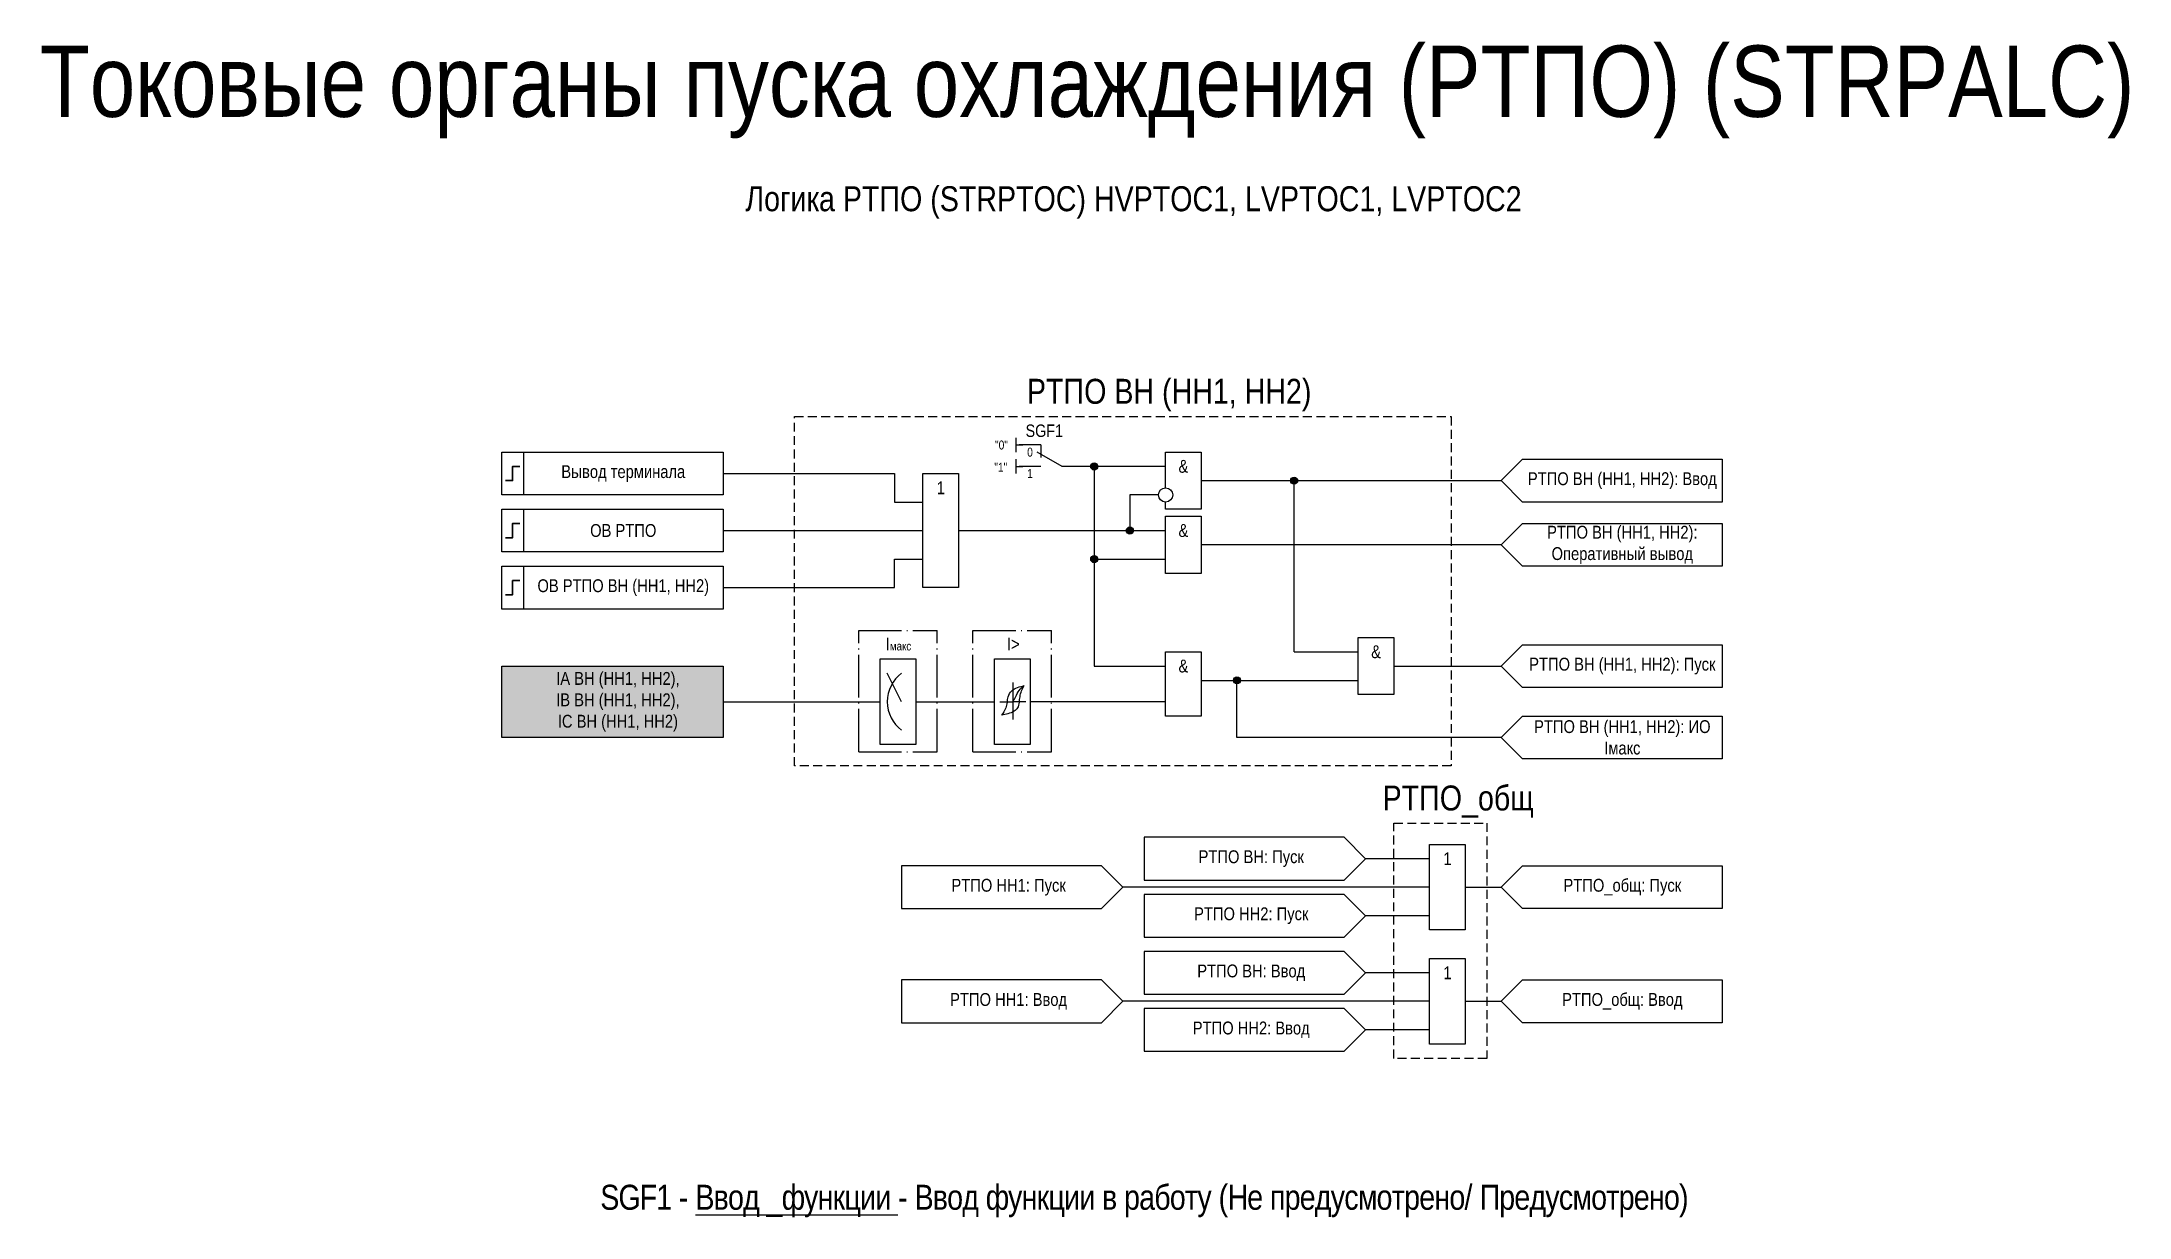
# Model space of a CAD drawing. Header units: millimetres. Extents: x -908 to 815, y -37 to 231.
# Drawn here: x 522.5 to 815, y -37.3 to 127.5 of the extents above; entities that cross this region are included whole.
import ezdxf
from ezdxf.enums import TextEntityAlignment as Align

# ---------------------------------------------------------------- set-up
doc = ezdxf.new("R2010")
doc.units = ezdxf.units.MM
doc.linetypes.add('ACAD_ISO04W100', pattern=[30, 24, -3, 0, -3])
doc.linetypes.add('штриховая2', pattern=[0.375, 0.25, -0.125])
doc.layers.add('Основная', color=7, linetype='Continuous')
doc.styles.add('1.8_Gost_RD', font='ARIALN.TTF', dxfattribs={"height": 1.8})
doc.styles.add('2.5_Gost_RD', font='ARIALN.TTF', dxfattribs={"height": 2.5})
doc.styles.add('3.5_Gost_RD', font='ARIALN.TTF', dxfattribs={"height": 3.5})
doc.styles.add('Вывод', font='ARIALN.TTF', dxfattribs={"height": 2.5})
doc.styles.add('Компонент', font='ARIALN.TTF', dxfattribs={"height": 3.5})

msp = doc.modelspace()

# ---------------------------------------------------------------- texts
at = {"color": 3, "ltscale": 100, "insert": (669, 120.5), "char_height": 10, "width": 318.1655, "attachment_point": 5, "style": '3.5_Gost_RD'}
msp.add_mtext('Токовые органы пуска охлаждения (РТПО) (STRPALC)', dxfattribs=at)
at = {"color": 30, "ltscale": 100, "char_height": 3.5, "attachment_point": 5, "style": '3.5_Gost_RD'}
for s, insert, width in [('Логика РТПО (STRPTOC) {\\C6;HVPTOC1, LVPTOC1, LVPTOC2}', (675.5, 105), 145), ('{\\T0.95;SGF1 - \\LВвод _функции\\l - Ввод функции в работу (Не предусмотрено/ Предусмотрено)}', (677, -35), 165)]:
    msp.add_mtext(s, dxfattribs=dict(at, insert=insert, width=width))
at = {"color": 251, "ltscale": 100, "true_color": 0x58595b, "char_height": 3.5, "width": 113, "attachment_point": 5, "style": '3.5_Gost_RD'}
for s, insert in [('РТПО ВН (НН1, НН2)', (680.5, 78)), ('РТПО_общ', (721, 21))]:
    msp.add_mtext(s, dxfattribs=dict(at, insert=insert))
at = {"ltscale": 100, "char_height": 1.8, "attachment_point": 5, "style": '2.5_Gost_RD'}
for s, insert, width in [('Вывод терминала', (604, 67), 28), ('&', (682.5, 68), 5), ('1', (648.5, 65), 5), ('РТПО ВН (НН1, НН2): Ввод', (744, 66), 28), ('ОВ РТПО', (604, 59), 28), ('&', (682.5, 59), 5), ('РТПО ВН (НН1, НН2): Оперативный вывод', (744, 57), 28), ('ОВ РТПО ВН (НН1, НН2)', (604, 51), 28), ('&', (709.5, 42), 5), ('РТПО ВН (НН1, НН2): Пуск', (744, 40), 28), ('IA ВН (НН1, НН2), \\PIB ВН (НН1, НН2), \\PIC ВН (НН1, НН2)', (603.25, 35), 32.5), ('&', (682.5, 40), 5), ('РТПО ВН (НН1, НН2): ИО Iмакс', (744, 30), 28), ('РТПО ВН: Пуск', (692, 13), 28), ('1', (719.5, 13), 5), ('РТПО НН1: Пуск', (658, 9), 28), ('РТПО_общ: Пуск', (744, 9), 28), ('РТПО НН2: Пуск', (692, 5), 28), ('РТПО ВН: Ввод', (692, -3), 28), ('1', (719.5, -3), 5), ('РТПО НН1: Ввод', (658, -7), 28), ('РТПО_общ: Ввод', (744, -7), 28), ('РТПО НН2: Ввод', (692, -11), 28)]:
    msp.add_mtext(s, dxfattribs=dict(at, insert=insert, width=width))
at = {"ltscale": 100, "insert": (656, 68.5), "char_height": 1.25, "attachment_point": 1, "style": '3.5_Gost_RD'}
msp.add_mtext_dynamic_manual_height_columns('"1"', width=2, gutter_width=17.5, heights=[0], dxfattribs=at)
at = {"color": 7, "ltscale": 100, "char_height": 1.8, "attachment_point": 1, "style": '1.8_Gost_RD'}
for s, insert in [('\\pi2.7859;I{\\H0.66667x;макс}', (638, 44)), ('\\pi4.7676;I>', (653, 44))]:
    msp.add_mtext_dynamic_manual_height_columns(s, width=11, gutter_width=17.5, heights=[0], dxfattribs=dict(at, insert=insert))

# ---------------------------------------------------------------- blocks, each defined once
blk = doc.blocks.new('*U79')
at = {"layer": 'Основная', "ltscale": 0.35}
blk.add_line((6, 6), (6, 2.5), dxfattribs=at)
at = {"layer": 'Основная', "color": 0}
blk.add_line((0, 0), (7, 4), dxfattribs=at)
blk = doc.blocks.new('*U81')
at = {"layer": 'Основная', "color": 0}
for p, q in [((-3, 6), (-9, 6)), ((-3, 0), (-9, 0)), ((9, 0), (3, 0))]:
    blk.add_line(p, q, dxfattribs=at)
at = {"layer": 'Основная', "ltscale": 0.25, "xscale": -1}
blk.add_blockref('*U79', (3, 0), dxfattribs=at)
at = {"layer": 'Основная'}
for tag, height, style, p in [('ОУ', 3.5, 'Компонент', (-2, 10)), ('В1', 2.5, 'Вывод', (-14, 6)), ('В2', 2.5, 'Вывод', (-6, 4)), ('В3', 2.5, 'Вывод', (-6, -2))]:
    blk.add_attdef(tag, text='', height=height, dxfattribs=dict(at, style=style)).set_placement(p, align=Align.MIDDLE_CENTER)
blk = doc.blocks.new('Точка')
at = {"ltscale": 100}
h = blk.add_hatch(color=256, dxfattribs=at)
h.dxf.hatch_style = 1
edge = h.paths.add_edge_path()
edge.add_arc((0, 0), 0.5, 0, 360)
blk.add_circle((0, 0), 0.5, dxfattribs=at)
blk = doc.blocks.new('*U70')
at = {"layer": 'Основная', "linetype": 'ACAD_ISO04W100', "ltscale": 0.25}
for p, q in [((0, 0), (11, 0)), ((0, -17), (0, 0)), ((11, -17), (11, 0)), ((0, -17), (11, -17))]:
    blk.add_line(p, q, dxfattribs=at)
at = {"layer": 'Основная', "style": 'Компонент'}
blk.add_attdef('ОУ', text='', height=3.5, dxfattribs=at).set_placement((11, 0), align=Align.MIDDLE_CENTER)

# ---------------------------------------------------------------- hatches: boundary and pattern name
at = {"ltscale": 100, "true_color": 0x6bffb3}
h = msp.add_hatch(color=111, dxfattribs=at)
h.dxf.hatch_style = 1
h.paths.add_polyline_path([(587, 40), (618, 40), (618, 30), (587, 30)])

# ---------------------------------------------------------------- linework, layer by layer
at = {"ltscale": 100}
for p, q in [((659, 72), (659, 70)), ((659, 71), (660, 71)), ((659, 69), (659, 67)), ((659, 68), (660, 68)), ((680, 68), (668, 68)), ((670, 68), (670, 55)), ((730, 69), (727, 66)), ((730, 69), (758, 69)), ((758, 69), (758, 63)), ((685, 66), (727, 66)), ((698, 42), (698, 66)), ((727, 66), (730, 63)), ((675, 64), (675, 59)), ((679, 64), (675, 64)), ((758, 63), (730, 63)), ((618, 59), (646, 59)), ((651, 59), (680, 59)), ((730, 60), (727, 57)), ((730, 60), (758, 60)), ((758, 60), (758, 54)), ((727, 57), (685, 57)), ((727, 57), (730, 54)), ((670, 55), (680, 55)), ((670, 55), (670, 40)), ((758, 54), (730, 54)), ((640, 39.5), (640, 41)), ((640, 41), (645, 41)), ((645, 41), (645, 35)), ((656, 39.5), (656, 41)), ((656, 41), (661, 41)), ((661, 41), (661, 35)), ((698, 42), (707, 42)), ((730, 43), (727, 40)), ((730, 43), (758, 43)), ((640, 32), (640, 40)), ((656, 32), (656, 40)), ((670, 40), (680, 40)), ((712, 40), (727, 40)), ((727, 40), (730, 37)), ((685, 38), (707, 38)), ((690, 30), (690, 38)), ((618, 35), (640, 35)), ((645, 35), (645, 29)), ((661, 35), (661, 29)), ((680, 35), (661, 35)), ((730, 33), (727, 30)), ((730, 33), (758, 33)), ((640, 29), (640, 32)), ((656, 29), (656, 32)), ((727, 30), (690, 30)), ((727, 30), (730, 27)), ((645, 29), (640, 29)), ((661, 29), (656, 29)), ((677, 16), (677, 10)), ((705, 16), (677, 16)), ((705, 16), (708, 13)), ((643, 12), (643, 6)), ((671, 12), (643, 12)), ((671, 12), (674, 9)), ((708, 13), (705, 10)), ((717, 13), (708, 13)), ((730, 12), (727, 9)), ((730, 12), (758, 12)), ((674, 9), (671, 6)), ((717, 9), (674, 9)), ((677, 10), (705, 10)), ((722, 9), (727, 9)), ((727, 9), (730, 6)), ((643, 6), (671, 6)), ((677, 8), (677, 2)), ((705, 8), (677, 8)), ((705, 8), (708, 5)), ((708, 5), (705, 2)), ((717, 5), (708, 5)), ((677, 2), (705, 2)), ((677, 0), (677, -6)), ((705, 0), (677, 0)), ((705, 0), (708, -3)), ((643, -4), (643, -10)), ((671, -4), (643, -4)), ((671, -4), (674, -7)), ((708, -3), (705, -6)), ((717, -3), (708, -3)), ((730, -4), (727, -7)), ((730, -4), (758, -4)), ((758, -4), (758, -10)), ((674, -7), (671, -10)), ((717, -7), (674, -7)), ((677, -6), (705, -6)), ((677, -8), (677, -14)), ((705, -8), (677, -8)), ((705, -8), (708, -11)), ((722, -7), (727, -7)), ((727, -7), (730, -10)), ((643, -10), (671, -10)), ((708, -11), (705, -14)), ((717, -11), (708, -11)), ((758, -10), (730, -10)), ((677, -14), (705, -14))]:
    msp.add_line(p, q, dxfattribs=at)
at = {"color": 7, "ltscale": 100}
for p, q in [((643, 35), (641, 39)), ((645, 35), (656, 35)), ((656.79, 35), (658.6, 35)), ((660.42, 35), (658.6, 35))]:
    msp.add_line(p, q, dxfattribs=at)
msp.add_line((658.6, 37.72), (658.6, 32.52))
at = {"color": 251, "linetype": 'штриховая2', "ltscale": 5, "true_color": 0x58595b}
for points in [[(628, 75), (720, 75), (720, 26), (628, 26)], [(712, 18), (725, 18), (725, -15), (712, -15)]]:
    msp.add_lwpolyline(points, close=True, dxfattribs=at)
at = {"ltscale": 100}
for points in [[(587, 70), (590, 70), (590, 64), (587, 64)], [(587, 70), (618, 70), (618, 64), (587, 64)], [(646, 67), (651, 67), (651, 51), (646, 51)], [(587, 62), (590, 62), (590, 56), (587, 56)], [(587, 62), (618, 62), (618, 56), (587, 56)], [(587, 54), (590, 54), (590, 48), (587, 48)], [(587, 54), (618, 54), (618, 48), (587, 48)], [(707, 44), (712, 44), (712, 36), (707, 36)], [(680, 42), (685, 42), (685, 33), (680, 33)], [(587, 40), (618, 40), (618, 30), (587, 30)]]:
    msp.add_lwpolyline(points, close=True, dxfattribs=at)
at = {"lineweight": 30, "ltscale": 100}
for points in [[(589.5, 68), (588.5, 68), (588.5, 66), (587.5, 66)], [(589.5, 60), (588.5, 60), (588.5, 58), (587.5, 58)], [(589.5, 52), (588.5, 52), (588.5, 50), (587.5, 50)]]:
    msp.add_lwpolyline(points, dxfattribs=at)
at = {"ltscale": 100}
for points in [[(680, 67), (680, 70), (685, 70), (685, 62), (680, 62), (680, 63)], [(618, 67), (642, 67), (642, 63), (646, 63)], [(680, 65), (680, 67)], [(680, 54), (680, 61), (685, 61), (685, 53), (680, 53), (680, 54)], [(618, 51), (642, 51), (642, 55), (646, 55)], [(727, 40), (730, 43), (758, 43), (758, 37), (730, 37), (727, 40)], [(727, 30), (730, 33), (758, 33), (758, 27), (730, 27), (727, 30)], [(717, 9), (717, 15), (722, 15), (722, 3), (717, 3), (717, 9)], [(727, 9), (730, 12), (758, 12), (758, 6), (730, 6), (727, 9)], [(717, -7), (717, -1), (722, -1), (722, -13), (717, -13), (717, -7)]]:
    msp.add_lwpolyline(points, dxfattribs=at)
msp.add_circle((680, 64), 1, dxfattribs=at)
at = {"color": 7, "ltscale": 100}
msp.add_arc((646, 35), 5, 126.8699, 233.1301, dxfattribs=at)
for points in [[(657.8, 34.92), (657.95, 35.71), (658.44, 36.54), (660.2, 37.26)], [(658.6, 35), (659, 35.72), (659.47, 36.6), (660.2, 37.26)], [(659.48, 34.92), (659.6, 35.71), (659.81, 36.54), (660.2, 37.26)], [(657.8, 34.92), (657.6, 34.13), (657, 33.12)], [(659.48, 34.92), (659.25, 34.13), (658.76, 33.67), (657, 33.12)]]:
    msp.add_spline(points, degree=3)

# ---------------------------------------------------------------- block references
at = {"ltscale": 100}
for p in [(670, 68), (698, 66), (675, 59), (670, 55), (690, 38)]:
    msp.add_blockref('Точка', p, dxfattribs=at)
at = {"layer": 'Основная', "ltscale": 0.25, "xscale": 0.5, "yscale": 0.5, "zscale": 0.5}
msp.add_blockref('*U81', (664, 68), dxfattribs=at).add_auto_attribs({'ОУ': 'SGF1', 'В1': '"0"', 'В2': '0', 'В3': '1'})
at = {"layer": 'Основная', "ltscale": 0.25}
for p in [(637, 45), (653, 45)]:
    msp.add_blockref('*U70', p, dxfattribs=at)

msp.set_redraw_order([(e.dxf.handle, doc.entitydb.next_handle()) for e in msp.query("TEXT MTEXT ATTDEF DIMENSION ARC_DIMENSION")])  # texts and dimensions are drawn at this point

doc.saveas('drawing.dxf')
